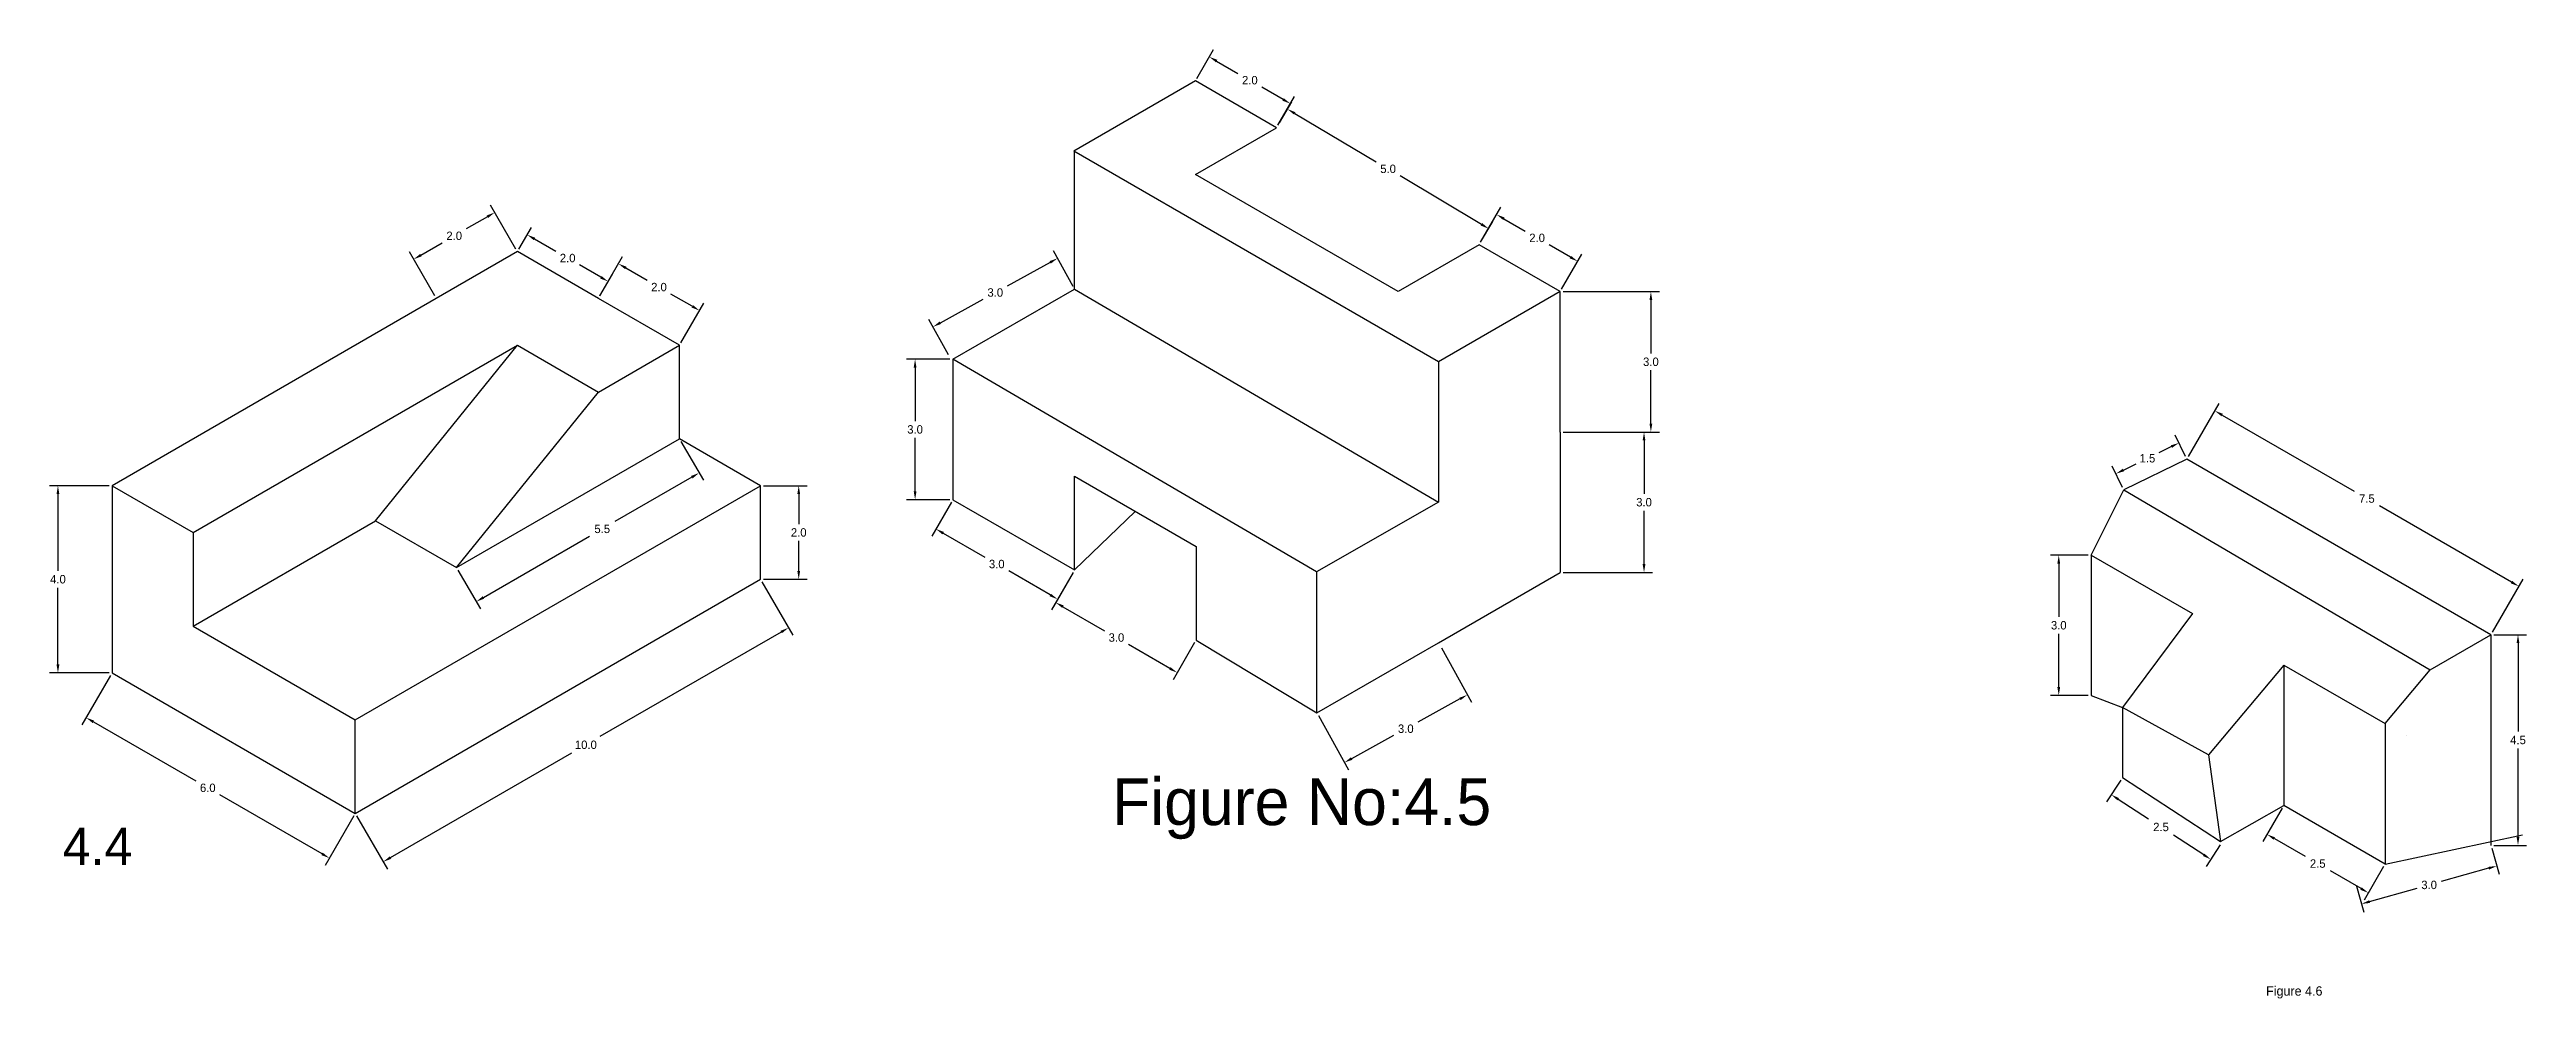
# Model space of a CAD drawing. Header units: feet. Extents: x -4 to 105, y 0 to 21.
# Drawn here: x 52.3 to 105.2, y 1.1 to 21.4 of the extents above; entities that cross this region are included whole.
import ezdxf

# ---------------------------------------------------------------- set-up
doc = ezdxf.new("R2010")
doc.units = ezdxf.units.FT
doc.header["$MEASUREMENT"] = 0
doc.dimstyles.get("Standard").update_dxf_attribs({"dimtxt": 0.18, "dimasz": 0.18, "dimexe": 0.18, "dimexo": 0.0625, "dimgap": 0.09, "dimtad": 0, "dimtih": 1, "dimtoh": 1, "dimdec": 1, "dimzin": 0, "dimdsep": 46, "dimtxsty": 'Standard', "dimcen": 0.09, "dimadec": 0, "dimazin": 0, "dimtfac": 1, "dimtdec": 1, "dimtofl": 0, "dimtmove": 0, "dimatfit": 3, "dimfxl": 1, "dimtolj": 1, "dimtzin": 0, "dimarcsym": 0})

msp = doc.modelspace()

# ---------------------------------------------------------------- texts
at = {"attachment_point": 1}
for s, insert, char_height, width in [('Figure No:4.5', (74.998, 5.818), 1, 14.67725), ('4.4', (52.579, 4.767), 0.8, 9.38525), ('Figure 4.6', (99.655, 1.375), 0.2, 11.82701)]:
    msp.add_mtext(s, dxfattribs=dict(at, insert=insert, char_height=char_height, width=width))

# ---------------------------------------------------------------- blocks, each defined once
blk = doc.blocks.new('*D12')
at = {"color": 0, "lineweight": -2}
for p, q in [((84.635, 16.216), (86.691, 16.216)), ((86.511, 16.036), (86.511, 14.896)), ((86.511, 13.396), (86.511, 14.536)), ((84.635, 13.216), (86.691, 13.216))]:
    blk.add_line(p, q, dxfattribs=at)
at = {"color": 0}
for points in [[(86.481, 16.036), (86.541, 16.036), (86.511, 16.216)], [(86.481, 13.396), (86.541, 13.396), (86.511, 13.216)]]:
    blk.add_solid(points, dxfattribs=at)
at = {"layer": 'Defpoints', "color": 0}
for p in [(84.572, 16.216), (84.572, 13.216), (86.511, 13.216)]:
    blk.add_point(p, dxfattribs=at)
at = {"color": 0, "insert": (86.511, 14.716), "char_height": 0.18, "attachment_point": 5}
blk.add_mtext('\\A1;3.0', dxfattribs=at)
blk = doc.blocks.new('*D13')
at = {"color": 0, "lineweight": -2}
for p, q in [((84.635, 13.216), (86.544, 13.216)), ((86.364, 13.036), (86.364, 11.896)), ((86.364, 10.396), (86.364, 11.536)), ((84.635, 10.216), (86.544, 10.216))]:
    blk.add_line(p, q, dxfattribs=at)
at = {"color": 0}
for points in [[(86.334, 13.036), (86.394, 13.036), (86.364, 13.216)], [(86.334, 10.396), (86.394, 10.396), (86.364, 10.216)]]:
    blk.add_solid(points, dxfattribs=at)
at = {"layer": 'Defpoints', "color": 0}
for p in [(84.572, 13.216), (84.572, 10.216), (86.364, 10.216)]:
    blk.add_point(p, dxfattribs=at)
at = {"color": 0, "insert": (86.364, 11.716), "char_height": 0.18, "attachment_point": 5}
blk.add_mtext('\\A1;3.0', dxfattribs=at)
blk = doc.blocks.new('*D15')
at = {"color": 0, "lineweight": -2}
for p, q in [((82.035, 8.607), (82.675, 7.442)), ((82.431, 7.513), (81.529, 7.017)), ((79.406, 7.161), (80.047, 5.996)), ((80.118, 6.241), (81.019, 6.737))]:
    blk.add_line(p, q, dxfattribs=at)
at = {"color": 0}
for points in [[(82.417, 7.539), (82.445, 7.487), (82.589, 7.6)], [(80.103, 6.267), (80.132, 6.214), (79.96, 6.154)]]:
    blk.add_solid(points, dxfattribs=at)
at = {"layer": 'Defpoints', "color": 0}
for p in [(82.005, 8.662), (79.376, 7.216), (79.96, 6.154)]:
    blk.add_point(p, dxfattribs=at)
at = {"color": 0, "insert": (81.274, 6.877), "char_height": 0.18, "attachment_point": 5}
blk.add_mtext('\\A1;3.0', dxfattribs=at)
blk = doc.blocks.new('*D19')
at = {"color": 0, "lineweight": -2}
for p, q in [((74.164, 10.217), (73.703, 9.419)), ((73.949, 9.485), (74.837, 8.972)), ((76.235, 8.165), (75.347, 8.678)), ((76.762, 8.717), (76.301, 7.919))]:
    blk.add_line(p, q, dxfattribs=at)
at = {"color": 0}
for points in [[(73.964, 9.511), (73.934, 9.459), (73.793, 9.575)], [(76.25, 8.191), (76.22, 8.139), (76.391, 8.075)]]:
    blk.add_solid(points, dxfattribs=at)
at = {"layer": 'Defpoints', "color": 0}
for p in [(74.195, 10.271), (73.793, 9.575), (76.793, 8.771)]:
    blk.add_point(p, dxfattribs=at)
at = {"color": 0, "insert": (75.092, 8.825), "char_height": 0.18, "attachment_point": 5}
blk.add_mtext('\\A1;3.0', dxfattribs=at)
blk = doc.blocks.new('*D20')
at = {"color": 0, "lineweight": -2}
for p, q in [((71.566, 11.717), (71.146, 10.989)), ((71.391, 11.055), (72.28, 10.542)), ((73.678, 9.735), (72.79, 10.248)), ((74.164, 10.217), (73.744, 9.489))]:
    blk.add_line(p, q, dxfattribs=at)
at = {"color": 0}
for points in [[(71.406, 11.081), (71.376, 11.029), (71.236, 11.145)], [(73.693, 9.761), (73.663, 9.709), (73.834, 9.645)]]:
    blk.add_solid(points, dxfattribs=at)
at = {"layer": 'Defpoints', "color": 0}
for p in [(71.597, 11.771), (71.236, 11.145), (74.195, 10.271)]:
    blk.add_point(p, dxfattribs=at)
at = {"color": 0, "insert": (72.535, 10.395), "char_height": 0.18, "attachment_point": 5}
blk.add_mtext('\\A1;3.0', dxfattribs=at)
blk = doc.blocks.new('*D21')
at = {"color": 0, "lineweight": -2}
for p, q in [((71.534, 14.771), (70.61, 14.771)), ((70.79, 14.591), (70.79, 13.451)), ((70.79, 11.951), (70.79, 13.091)), ((71.534, 11.771), (70.61, 11.771))]:
    blk.add_line(p, q, dxfattribs=at)
at = {"color": 0}
for points in [[(70.76, 14.591), (70.82, 14.591), (70.79, 14.771)], [(70.76, 11.951), (70.82, 11.951), (70.79, 11.771)]]:
    blk.add_solid(points, dxfattribs=at)
at = {"layer": 'Defpoints', "color": 0}
for p in [(70.79, 14.771), (71.597, 14.771), (71.597, 11.771)]:
    blk.add_point(p, dxfattribs=at)
at = {"color": 0, "insert": (70.79, 13.271), "char_height": 0.18, "attachment_point": 5}
blk.add_mtext('\\A1;3.0', dxfattribs=at)
blk = doc.blocks.new('*D22')
at = {"color": 0, "lineweight": -2}
for p, q in [((74.165, 16.326), (73.747, 17.086)), ((73.676, 16.841), (72.758, 16.336)), ((71.331, 15.551), (72.248, 16.056)), ((71.504, 14.862), (71.086, 15.622))]:
    blk.add_line(p, q, dxfattribs=at)
at = {"color": 0}
for points in [[(73.662, 16.867), (73.69, 16.815), (73.834, 16.928)], [(71.316, 15.577), (71.345, 15.525), (71.173, 15.464)]]:
    blk.add_solid(points, dxfattribs=at)
at = {"layer": 'Defpoints', "color": 0}
for p in [(73.834, 16.928), (74.195, 16.271), (71.534, 14.807)]:
    blk.add_point(p, dxfattribs=at)
at = {"color": 0, "insert": (72.503, 16.196), "char_height": 0.18, "attachment_point": 5}
blk.add_mtext('\\A1;3.0', dxfattribs=at)
blk = doc.blocks.new('*D23')
at = {"color": 0, "lineweight": -2}
for p, q in [((76.809, 20.77), (77.166, 21.388)), ((77.232, 21.142), (77.687, 20.879)), ((78.652, 20.322), (78.197, 20.585)), ((78.541, 19.77), (78.898, 20.388))]:
    blk.add_line(p, q, dxfattribs=at)
at = {"color": 0}
for points in [[(77.247, 21.168), (77.217, 21.116), (77.076, 21.232)], [(78.667, 20.348), (78.637, 20.296), (78.808, 20.232)]]:
    blk.add_solid(points, dxfattribs=at)
at = {"layer": 'Defpoints', "color": 0}
for p in [(76.778, 20.716), (78.808, 20.232), (78.51, 19.716)]:
    blk.add_point(p, dxfattribs=at)
at = {"color": 0, "insert": (77.942, 20.732), "char_height": 0.18, "attachment_point": 5}
blk.add_mtext('\\A1;2.0', dxfattribs=at)
blk = doc.blocks.new('*D24')
at = {"color": 0, "lineweight": -2}
for p, q in [((78.573, 19.824), (78.838, 20.27)), ((78.901, 20.023), (80.641, 18.99)), ((82.89, 17.653), (81.151, 18.687)), ((82.872, 17.27), (83.137, 17.716))]:
    blk.add_line(p, q, dxfattribs=at)
at = {"color": 0}
for points in [[(78.916, 20.049), (78.886, 19.998), (78.746, 20.115)], [(82.906, 17.679), (82.875, 17.627), (83.045, 17.561)]]:
    blk.add_solid(points, dxfattribs=at)
at = {"layer": 'Defpoints', "color": 0}
for p in [(78.541, 19.77), (83.045, 17.561), (82.84, 17.216)]:
    blk.add_point(p, dxfattribs=at)
at = {"color": 0, "insert": (80.896, 18.838), "char_height": 0.18, "attachment_point": 5}
blk.add_mtext('\\A1;5.0', dxfattribs=at)
blk = doc.blocks.new('*D25')
at = {"color": 0, "lineweight": -2}
for p, q in [((82.871, 17.27), (83.304, 18.019)), ((83.369, 17.773), (83.825, 17.51)), ((84.79, 16.953), (84.335, 17.216)), ((84.603, 16.27), (85.036, 17.019))]:
    blk.add_line(p, q, dxfattribs=at)
at = {"color": 0}
for points in [[(83.384, 17.799), (83.354, 17.747), (83.214, 17.863)], [(84.805, 16.979), (84.775, 16.927), (84.946, 16.863)]]:
    blk.add_solid(points, dxfattribs=at)
at = {"layer": 'Defpoints', "color": 0}
for p in [(82.84, 17.216), (84.946, 16.863), (84.572, 16.216)]:
    blk.add_point(p, dxfattribs=at)
at = {"color": 0, "insert": (84.08, 17.363), "char_height": 0.18, "attachment_point": 5}
blk.add_mtext('\\A1;2.0', dxfattribs=at)
blk = doc.blocks.new('*D26')
at = {"color": 0, "lineweight": -2}
for p, q in [((67.519, 10.016), (68.176, 8.878)), ((67.93, 8.944), (64.056, 6.708)), ((59.582, 4.124), (63.456, 6.361)), ((58.859, 5.016), (59.516, 3.878))]:
    blk.add_line(p, q, dxfattribs=at)
at = {"color": 0}
for points in [[(67.915, 8.97), (67.945, 8.918), (68.086, 9.034)], [(59.567, 4.15), (59.597, 4.098), (59.426, 4.034)]]:
    blk.add_solid(points, dxfattribs=at)
at = {"layer": 'Defpoints', "color": 0}
for p in [(67.488, 10.07), (68.086, 9.034), (58.828, 5.07)]:
    blk.add_point(p, dxfattribs=at)
at = {"color": 0, "insert": (63.756, 6.534), "char_height": 0.18, "attachment_point": 5}
blk.add_mtext('\\A1;10.0', dxfattribs=at)
blk = doc.blocks.new('*D27')
at = {"color": 0, "lineweight": -2}
for p, q in [((65.787, 13.016), (66.266, 12.186)), ((66.021, 12.252), (64.376, 11.302)), ((61.569, 9.682), (63.836, 10.991)), ((61.024, 10.266), (61.503, 9.436))]:
    blk.add_line(p, q, dxfattribs=at)
at = {"color": 0}
for points in [[(66.006, 12.278), (66.036, 12.226), (66.176, 12.342)], [(61.554, 9.708), (61.584, 9.656), (61.413, 9.592)]]:
    blk.add_solid(points, dxfattribs=at)
at = {"layer": 'Defpoints', "color": 0}
for p in [(65.756, 13.07), (66.176, 12.342), (60.993, 10.32)]:
    blk.add_point(p, dxfattribs=at)
at = {"color": 0, "insert": (64.106, 11.146), "char_height": 0.18, "attachment_point": 5}
blk.add_mtext('\\A1;5.5', dxfattribs=at)
blk = doc.blocks.new('*D28')
at = {"color": 0, "lineweight": -2}
for p, q in [((67.551, 12.07), (68.484, 12.07)), ((68.304, 11.89), (68.304, 11.25)), ((68.304, 10.25), (68.304, 10.89)), ((67.551, 10.07), (68.484, 10.07))]:
    blk.add_line(p, q, dxfattribs=at)
at = {"color": 0}
for points in [[(68.274, 11.89), (68.334, 11.89), (68.304, 12.07)], [(68.274, 10.25), (68.334, 10.25), (68.304, 10.07)]]:
    blk.add_solid(points, dxfattribs=at)
at = {"layer": 'Defpoints', "color": 0}
for p in [(67.488, 12.07), (67.488, 10.07), (68.304, 10.07)]:
    blk.add_point(p, dxfattribs=at)
at = {"color": 0, "insert": (68.304, 11.07), "char_height": 0.18, "attachment_point": 5}
blk.add_mtext('\\A1;2.0', dxfattribs=at)
blk = doc.blocks.new('*D29')
at = {"color": 0, "lineweight": -2}
for p, q in [((53.6, 8.016), (52.99, 6.958)), ((53.235, 7.024), (55.423, 5.761)), ((58.12, 4.204), (55.933, 5.466)), ((58.797, 5.016), (58.186, 3.958))]:
    blk.add_line(p, q, dxfattribs=at)
at = {"color": 0}
for points in [[(53.25, 7.05), (53.22, 6.998), (53.08, 7.114)], [(58.135, 4.23), (58.105, 4.178), (58.276, 4.114)]]:
    blk.add_solid(points, dxfattribs=at)
at = {"layer": 'Defpoints', "color": 0}
for p in [(53.632, 8.07), (58.828, 5.07), (58.276, 4.114)]:
    blk.add_point(p, dxfattribs=at)
at = {"color": 0, "insert": (55.678, 5.614), "char_height": 0.18, "attachment_point": 5}
blk.add_mtext('\\A1;6.0', dxfattribs=at)
blk = doc.blocks.new('*D30')
at = {"color": 0, "lineweight": -2}
for p, q in [((53.569, 12.07), (52.297, 12.07)), ((52.477, 11.89), (52.477, 10.25)), ((52.477, 8.25), (52.477, 9.89)), ((53.569, 8.07), (52.297, 8.07))]:
    blk.add_line(p, q, dxfattribs=at)
at = {"color": 0}
for points in [[(52.447, 11.89), (52.507, 11.89), (52.477, 12.07)], [(52.447, 8.25), (52.507, 8.25), (52.477, 8.07)]]:
    blk.add_solid(points, dxfattribs=at)
at = {"layer": 'Defpoints', "color": 0}
for p in [(53.632, 12.07), (52.477, 8.07), (53.632, 8.07)]:
    blk.add_point(p, dxfattribs=at)
at = {"color": 0, "insert": (52.477, 10.07), "char_height": 0.18, "attachment_point": 5}
blk.add_mtext('\\A1;4.0', dxfattribs=at)
blk = doc.blocks.new('*D31')
at = {"color": 0, "lineweight": -2}
for p, q in [((64.055, 16.124), (64.542, 16.968)), ((64.608, 16.722), (65.063, 16.459)), ((66.029, 15.902), (65.573, 16.165)), ((65.787, 15.124), (66.274, 15.968))]:
    blk.add_line(p, q, dxfattribs=at)
at = {"color": 0}
for points in [[(64.623, 16.748), (64.593, 16.696), (64.452, 16.812)], [(66.044, 15.928), (66.014, 15.876), (66.184, 15.812)]]:
    blk.add_solid(points, dxfattribs=at)
at = {"layer": 'Defpoints', "color": 0}
for p in [(64.452, 16.812), (64.024, 16.07), (65.756, 15.07)]:
    blk.add_point(p, dxfattribs=at)
at = {"color": 0, "insert": (65.318, 16.312), "char_height": 0.18, "attachment_point": 5}
blk.add_mtext('\\A1;2.0', dxfattribs=at)
blk = doc.blocks.new('*D32')
at = {"color": 0, "lineweight": -2}
for p, q in [((62.323, 17.124), (62.591, 17.588)), ((62.657, 17.342), (63.112, 17.079)), ((64.077, 16.522), (63.622, 16.785)), ((64.055, 16.124), (64.323, 16.588))]:
    blk.add_line(p, q, dxfattribs=at)
at = {"color": 0}
for points in [[(62.672, 17.368), (62.642, 17.316), (62.501, 17.432)], [(64.092, 16.548), (64.062, 16.496), (64.233, 16.432)]]:
    blk.add_solid(points, dxfattribs=at)
at = {"layer": 'Defpoints', "color": 0}
for p in [(62.292, 17.07), (62.501, 17.432), (64.024, 16.07)]:
    blk.add_point(p, dxfattribs=at)
at = {"color": 0, "insert": (63.367, 16.932), "char_height": 0.18, "attachment_point": 5}
blk.add_mtext('\\A1;2.0', dxfattribs=at)
blk = doc.blocks.new('*D33')
at = {"color": 0, "lineweight": -2}
for p, q in [((62.261, 17.124), (61.719, 18.063)), ((61.653, 17.817), (61.198, 17.554)), ((60.529, 16.124), (59.987, 17.063)), ((60.233, 16.997), (60.688, 17.26))]:
    blk.add_line(p, q, dxfattribs=at)
at = {"color": 0}
for points in [[(61.638, 17.843), (61.668, 17.791), (61.809, 17.907)], [(60.218, 17.023), (60.248, 16.971), (60.077, 16.907)]]:
    blk.add_solid(points, dxfattribs=at)
at = {"layer": 'Defpoints', "color": 0}
for p in [(62.292, 17.07), (60.077, 16.907), (60.56, 16.07)]:
    blk.add_point(p, dxfattribs=at)
at = {"color": 0, "insert": (60.943, 17.407), "char_height": 0.18, "attachment_point": 5}
blk.add_mtext('\\A1;2.0', dxfattribs=at)
blk = doc.blocks.new('*D49')
at = {"color": 0, "lineweight": -2}
for p, q in [((97.995, 12.69), (98.65, 13.825)), ((98.716, 13.579), (101.538, 11.95)), ((104.899, 10.009), (102.078, 11.638)), ((104.49, 8.94), (105.145, 10.075))]:
    blk.add_line(p, q, dxfattribs=at)
at = {"color": 0}
for points in [[(98.731, 13.605), (98.701, 13.553), (98.56, 13.669)], [(104.914, 10.035), (104.884, 9.983), (105.055, 9.919)]]:
    blk.add_solid(points, dxfattribs=at)
at = {"layer": 'Defpoints', "color": 0}
for p in [(97.964, 12.636), (105.055, 9.919), (104.459, 8.886)]:
    blk.add_point(p, dxfattribs=at)
at = {"color": 0, "insert": (101.808, 11.794), "char_height": 0.18, "attachment_point": 5}
blk.add_mtext('\\A1;7.5', dxfattribs=at)
blk = doc.blocks.new('*D53')
at = {"color": 0, "lineweight": -2}
for p, q in [((104.522, 8.886), (105.217, 8.886)), ((105.037, 8.706), (105.037, 6.816)), ((105.037, 4.566), (105.037, 6.456)), ((104.522, 4.386), (105.217, 4.386))]:
    blk.add_line(p, q, dxfattribs=at)
at = {"color": 0}
for points in [[(105.007, 8.706), (105.067, 8.706), (105.037, 8.886)], [(105.007, 4.566), (105.067, 4.566), (105.037, 4.386)]]:
    blk.add_solid(points, dxfattribs=at)
at = {"layer": 'Defpoints', "color": 0}
for p in [(104.459, 8.886), (104.459, 4.386), (105.037, 4.386)]:
    blk.add_point(p, dxfattribs=at)
at = {"color": 0, "insert": (105.037, 6.636), "char_height": 0.18, "attachment_point": 5}
blk.add_mtext('\\A1;4.5', dxfattribs=at)
blk = doc.blocks.new('*D54')
at = {"color": 0, "lineweight": -2}
for p, q in [((96.55, 5.782), (96.248, 5.318)), ((96.497, 5.37), (97.139, 4.953)), ((98.321, 4.185), (97.679, 4.602)), ((98.675, 4.4), (98.374, 3.936))]:
    blk.add_line(p, q, dxfattribs=at)
at = {"color": 0}
for points in [[(96.513, 5.396), (96.481, 5.345), (96.346, 5.469)], [(98.337, 4.21), (98.305, 4.159), (98.472, 4.086)]]:
    blk.add_solid(points, dxfattribs=at)
at = {"layer": 'Defpoints', "color": 0}
for p in [(96.584, 5.834), (98.71, 4.452), (98.472, 4.086)]:
    blk.add_point(p, dxfattribs=at)
at = {"color": 0, "insert": (97.409, 4.778), "char_height": 0.18, "attachment_point": 5}
blk.add_mtext('\\A1;2.5', dxfattribs=at)
blk = doc.blocks.new('*D55')
at = {"color": 0, "lineweight": -2}
for p, q in [((95.852, 10.587), (95.045, 10.587)), ((95.225, 10.407), (95.225, 9.267)), ((95.225, 7.767), (95.225, 8.907)), ((95.852, 7.587), (95.045, 7.587))]:
    blk.add_line(p, q, dxfattribs=at)
at = {"color": 0}
for points in [[(95.195, 10.407), (95.255, 10.407), (95.225, 10.587)], [(95.195, 7.767), (95.255, 7.767), (95.225, 7.587)]]:
    blk.add_solid(points, dxfattribs=at)
at = {"layer": 'Defpoints', "color": 0}
for p in [(95.915, 10.587), (95.225, 7.587), (95.915, 7.587)]:
    blk.add_point(p, dxfattribs=at)
at = {"color": 0, "insert": (95.225, 9.087), "char_height": 0.18, "attachment_point": 5}
blk.add_mtext('\\A1;3.0', dxfattribs=at)
blk = doc.blocks.new('*D58')
at = {"color": 0, "lineweight": -2}
for p, q in [((104.476, 4.326), (104.631, 3.771)), ((104.409, 3.896), (103.393, 3.612)), ((101.587, 3.517), (101.742, 2.962)), ((101.867, 3.184), (102.883, 3.469))]:
    blk.add_line(p, q, dxfattribs=at)
at = {"color": 0}
for points in [[(104.401, 3.925), (104.417, 3.867), (104.583, 3.945)], [(101.859, 3.213), (101.875, 3.155), (101.694, 3.136)]]:
    blk.add_solid(points, dxfattribs=at)
at = {"layer": 'Defpoints', "color": 0}
for p in [(104.459, 4.386), (104.583, 3.945), (101.57, 3.577)]:
    blk.add_point(p, dxfattribs=at)
at = {"color": 0, "insert": (103.138, 3.54), "char_height": 0.18, "attachment_point": 5}
blk.add_mtext('\\A1;3.0', dxfattribs=at)
blk = doc.blocks.new('*D59')
at = {"color": 0, "lineweight": -2}
for p, q in [((97.632, 12.905), (97.36, 12.772)), ((97.936, 12.692), (97.715, 13.146)), ((96.588, 12.034), (96.367, 12.488)), ((96.608, 12.405), (96.88, 12.538))]:
    blk.add_line(p, q, dxfattribs=at)
at = {"color": 0}
for points in [[(97.619, 12.932), (97.645, 12.878), (97.794, 12.984)], [(96.595, 12.432), (96.621, 12.378), (96.446, 12.326)]]:
    blk.add_solid(points, dxfattribs=at)
at = {"layer": 'Defpoints', "color": 0}
for p in [(97.794, 12.984), (97.964, 12.636), (96.616, 11.978)]:
    blk.add_point(p, dxfattribs=at)
at = {"color": 0, "insert": (97.12, 12.655), "char_height": 0.18, "attachment_point": 5}
blk.add_mtext('\\A1;1.5', dxfattribs=at)
blk = doc.blocks.new('*D60')
at = {"color": 0, "lineweight": -2}
for p, q in [((100, 5.183), (99.585, 4.465)), ((99.831, 4.531), (100.488, 4.152)), ((101.684, 3.461), (101.028, 3.84)), ((102.165, 3.933), (101.75, 3.215))]:
    blk.add_line(p, q, dxfattribs=at)
at = {"color": 0}
for points in [[(99.846, 4.557), (99.816, 4.505), (99.675, 4.621)], [(101.699, 3.487), (101.669, 3.435), (101.84, 3.371)]]:
    blk.add_solid(points, dxfattribs=at)
at = {"layer": 'Defpoints', "color": 0}
for p in [(100.031, 5.237), (102.196, 3.987), (101.84, 3.371)]:
    blk.add_point(p, dxfattribs=at)
at = {"color": 0, "insert": (100.758, 3.996), "char_height": 0.18, "attachment_point": 5}
blk.add_mtext('\\A1;2.5', dxfattribs=at)

# ---------------------------------------------------------------- dimensions: what is measured, and where the dimension line sits
for p1, p2, distance, picture, middle in [((76.778, 20.716), (78.51, 19.716), 0.596, '*D23', (77.942, 20.732)), ((78.541, 19.77), (82.84, 17.216), 0.402, '*D24', (80.896, 18.838)), ((62.292, 17.07), (60.56, 16.07), -0.966, '*D33', (60.943, 17.407)), ((82.84, 17.216), (84.572, 16.216), 0.747, '*D25', (84.08, 17.363)), ((64.024, 16.07), (62.292, 17.07), -0.418, '*D32', (63.367, 16.932)), ((65.756, 15.07), (64.024, 16.07), -0.857, '*D31', (65.318, 16.312)), ((71.534, 14.807), (74.195, 16.271), 0.75, '*D22', (72.503, 16.196)), ((71.597, 11.771), (71.597, 14.771), 0.807, '*D21', (70.79, 13.271)), ((97.964, 12.636), (104.459, 8.886), 1.192, '*D49', (101.808, 11.794)), ((84.572, 13.216), (84.572, 10.216), 1.792, '*D13', (86.364, 11.716)), ((96.616, 11.978), (97.964, 12.636), 0.387, '*D59', (97.12, 12.655)), ((53.632, 12.07), (53.632, 8.07), -1.155, '*D30', (52.477, 10.07)), ((67.488, 12.07), (67.488, 10.07), 0.816, '*D28', (68.304, 11.07)), ((74.195, 10.271), (71.597, 11.771), 0.723, '*D20', (72.535, 10.395)), ((95.915, 10.587), (95.915, 7.587), -0.69, '*D55', (95.225, 9.087)), ((58.828, 5.07), (67.488, 10.07), -1.196, '*D26', (63.756, 6.534)), ((76.793, 8.771), (74.195, 10.271), 0.804, '*D19', (75.092, 8.825)), ((82.005, 8.662), (79.376, 7.216), 1.212, '*D15', (81.274, 6.877)), ((53.632, 8.07), (58.828, 5.07), -1.104, '*D29', (55.678, 5.614)), ((96.584, 5.834), (98.71, 4.452), -0.436, '*D54', (97.409, 4.778)), ((100.031, 5.237), (102.196, 3.987), -0.712, '*D60', (100.758, 3.996)), ((101.57, 3.577), (104.459, 4.386), -0.458, '*D58', (103.138, 3.54))]:
    dim = msp.add_aligned_dim(p1=p1, p2=p2, distance=distance, dimstyle='Standard')
    dim.commit()
    dim.dimension.update_dxf_attribs({"geometry": picture, "text_midpoint": middle})
for base, p1, p2, picture, middle in [((86.511, 13.216), (84.572, 16.216), (84.572, 13.216), '*D12', (86.511, 14.716)), ((105.037, 4.386), (104.459, 8.886), (104.459, 4.386), '*D53', (105.037, 6.636))]:
    dim = msp.add_linear_dim(base=base, p1=p1, p2=p2, angle=90, dimstyle='Standard')
    dim.commit()
    dim.dimension.update_dxf_attribs({"geometry": picture, "text_midpoint": middle})
dim = msp.add_linear_dim(base=(66.176, 12.342), p1=(60.993, 10.32), p2=(65.756, 13.07), angle=30, dimstyle='Standard')
dim.commit()
dim.dimension.update_dxf_attribs({"geometry": '*D27', "text_midpoint": (64.106, 11.146), "dimtype": 161})

# ---------------------------------------------------------------- linework, layer by layer
for p, q in [((76.778, 20.716), (74.18, 19.216)), ((78.51, 19.716), (76.778, 20.716)), ((76.778, 18.716), (78.51, 19.716)), ((81.974, 14.716), (74.18, 19.216)), ((74.195, 16.271), (74.195, 19.207)), ((81.108, 16.216), (76.778, 18.716)), ((62.292, 17.07), (60.56, 16.07)), ((64.024, 16.07), (62.292, 17.07)), ((82.84, 17.216), (81.108, 16.216)), ((84.572, 16.216), (82.84, 17.216)), ((60.56, 16.07), (53.632, 12.07)), ((65.756, 15.07), (64.024, 16.07)), ((71.597, 14.771), (74.195, 16.271)), ((74.195, 16.271), (81.974, 11.716)), ((84.572, 16.216), (81.974, 14.716)), ((84.572, 13.216), (84.572, 16.216)), ((55.364, 11.07), (62.292, 15.07)), ((59.261, 11.32), (62.292, 15.07)), ((62.292, 15.07), (64.024, 14.07)), ((64.024, 14.07), (65.756, 15.07)), ((65.756, 13.07), (65.756, 15.07)), ((79.368, 10.231), (71.597, 14.771)), ((71.597, 14.771), (71.597, 11.771)), ((81.974, 14.716), (81.974, 11.716)), ((60.993, 10.32), (64.024, 14.07)), ((60.993, 10.32), (65.756, 13.07)), ((67.488, 12.07), (65.756, 13.07)), ((84.572, 13.216), (84.572, 10.216)), ((74.195, 10.271), (74.195, 12.271)), ((74.195, 12.271), (76.793, 10.771)), ((97.964, 12.636), (96.616, 11.978)), ((104.459, 8.886), (97.964, 12.636)), ((53.632, 12.07), (53.632, 8.07)), ((53.632, 12.07), (55.364, 11.07)), ((58.828, 7.07), (67.488, 12.07)), ((67.488, 10.07), (67.488, 12.07)), ((71.597, 11.771), (74.195, 10.271)), ((81.974, 11.716), (79.368, 10.231)), ((95.915, 10.587), (96.616, 11.978)), ((96.616, 11.978), (103.16, 8.136)), ((55.364, 9.07), (59.261, 11.32)), ((59.261, 11.32), (60.993, 10.32)), ((74.195, 10.271), (75.494, 11.521)), ((55.364, 11.07), (55.364, 9.07)), ((76.793, 10.771), (76.793, 8.771)), ((95.915, 10.587), (98.08, 9.337)), ((95.915, 10.587), (95.915, 7.587)), ((58.828, 5.07), (67.488, 10.07)), ((79.368, 10.231), (79.368, 7.221)), ((81.974, 8.716), (84.572, 10.216)), ((55.364, 9.07), (58.828, 7.07)), ((98.08, 9.337), (96.584, 7.334)), ((76.793, 8.771), (79.376, 7.216)), ((79.376, 7.216), (81.974, 8.716)), ((103.16, 8.136), (104.459, 8.886)), ((104.459, 8.886), (104.459, 4.386)), ((53.632, 8.07), (58.828, 5.07)), ((100.031, 8.237), (98.424, 6.322)), ((100.031, 8.237), (102.196, 6.987)), ((100.031, 8.237), (100.031, 5.237)), ((102.196, 6.987), (103.16, 8.136)), ((95.915, 7.587), (96.584, 7.334)), ((58.828, 5.07), (58.828, 7.07)), ((98.424, 6.322), (96.584, 7.334)), ((96.584, 7.334), (96.584, 5.834)), ((102.196, 6.987), (102.196, 3.987)), ((102.647, 6.727), (102.647, 6.727)), ((96.584, 5.834), (98.68, 4.471)), ((98.424, 6.322), (98.68, 4.471)), ((98.68, 4.471), (100.031, 5.237)), ((102.196, 3.987), (100.031, 5.237)), ((102.196, 3.987), (105.13, 4.614)), ((104.459, 4.386), (104.459, 4.386))]:
    msp.add_line(p, q)

msp.set_redraw_order([(e.dxf.handle, doc.entitydb.next_handle()) for e in msp.query("TEXT MTEXT ATTDEF DIMENSION ARC_DIMENSION")])  # texts and dimensions are drawn at this point

doc.saveas('drawing.dxf')
